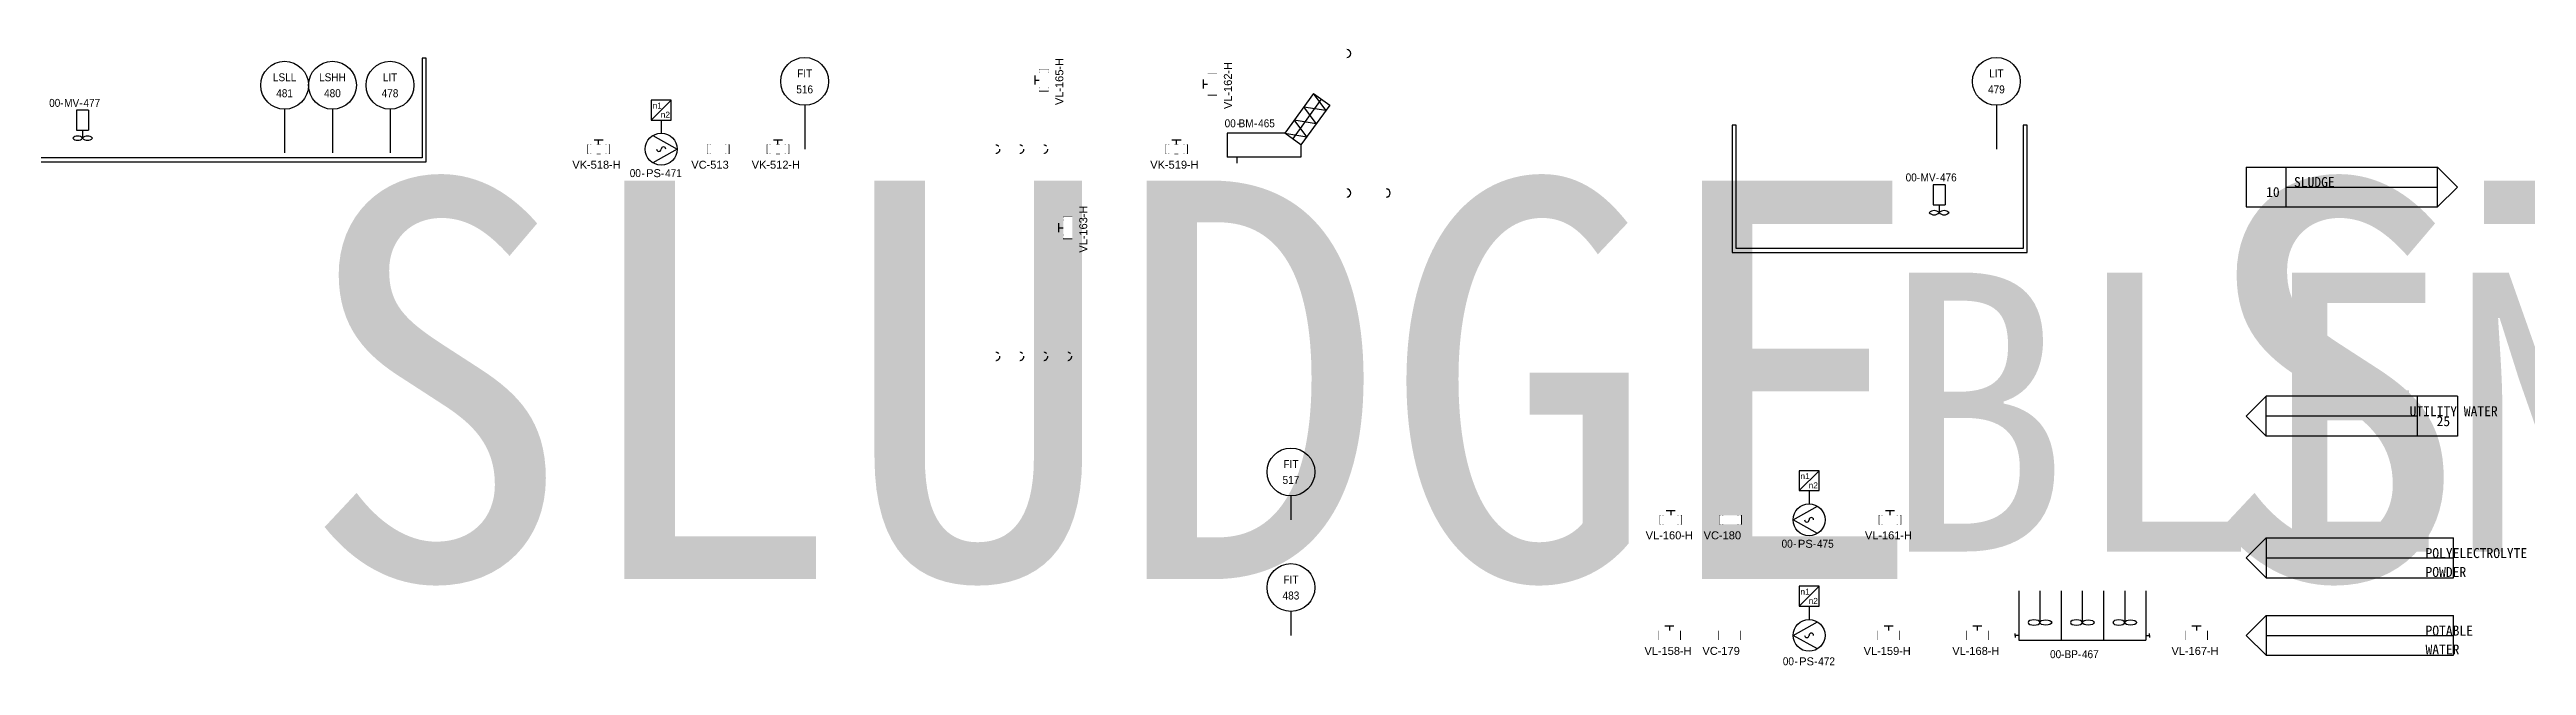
# Model space of a CAD drawing. Header units: millimetres. Extents: x 0 to 12089, y -479 to 374.
# Drawn here: x 5065 to 5686, y -201 to -46 of the extents above; entities that cross this region are included whole.
import ezdxf
from ezdxf.enums import TextEntityAlignment as Align

# ---------------------------------------------------------------- set-up
doc = ezdxf.new("R2018")
doc.units = ezdxf.units.MM
doc.header["$LTSCALE"] = 0.25
doc.set_wipeout_variables(frame=1)
doc.linetypes.add('HIDDEN', pattern=[9.525, 6.35, -3.175])
for name, color, linetype, lineweight, true_color in [('chemical', 4, 'HIDDEN', 25, 0x00ffff), ('equipment', 5, 'Continuous', 25, 0x0000ff), ('instrumentation', 7, 'Continuous', 25, 0xffffff), ('Text', 7, 'Continuous', 25, 0xffffff), ('treated water', 150, 'Continuous', 25, 0x007fff), ('unit', 1, 'Continuous', 25, 0xff0000), ('valve', 7, 'Continuous', 25, 0xffffff)]:
    doc.layers.add(name, color=color, linetype=linetype, lineweight=lineweight, true_color=true_color)
doc.layers.add('Leachate', color=63, linetype='Continuous', lineweight=25)
doc.styles.add('Organica', font='arial.ttf')
doc.styles.get("Standard").update_dxf_attribs({"font": 'arial.ttf'})

# ---------------------------------------------------------------- blocks, each defined once
blk = doc.blocks.new('break')
blk.add_arc((0, 0), 1, 270, 90)
blk.add_wipeout([(-0.12, -0.11), (-0.12, -0.89), (0, -1), (0.12, -0.89), (0.12, -0.11), (0, 0)])
blk.add_wipeout([(-0.12, 0.11), (-0.12, 0.89), (0, 1), (0.12, 0.89), (0.12, 0.11), (0, 0)])
blk = doc.blocks.new('*U209')
at = {"color": 4, "lineweight": 25, "ltscale": 0.25}
blk.add_line((0, 11), (0, 0), dxfattribs=at)
at = {"color": 4}
blk.add_circle((0, 17), 6, dxfattribs=at)
at = {"style": 'Organica', "width": 0.9}
for tag, flags, p in [('AREA_CODE', 9, (31.18, 62.35)), ('EQUIP_TYPE', 9, (31.18, 65.35)), ('NOTE_CHINESE', 9, (31.18, 56.35)), ('NOTE', 9, (31.18, 59.35)), ('MANUFACTURE', 9, (31.18, 50.35)), ('MODEL', 9, (31.18, 53.35)), ('SPECIFICATION', 9, (31.18, 47.35)), ('DI', 9, (31.18, 44.35)), ('DO', 9, (31.18, 41.35)), ('AI', 9, (31.18, 38.35)), ('AO', 9, (31.18, 35.35)), ('PB', 9, (31.18, 32.35)), ('PROCESSUNITAREA', 9, (31.18, 26.35)), ('PO', 9, (31.18, 29.35)), ('TAG_ID', 8, (0, 19)), ('TAG', 8, (0, 15))]:
    blk.add_attdef(tag, text='', height=2, dxfattribs=dict(at, flags=flags)).set_placement(p, align=Align.MIDDLE_CENTER)
blk = doc.blocks.new('*U211')
at = {"color": 4, "lineweight": 25, "ltscale": 0.25}
blk.add_line((0, 11), (0, 0), dxfattribs=at)
at = {"color": 4}
blk.add_circle((0, 17), 6, dxfattribs=at)
at = {"style": 'Organica', "width": 0.9}
for tag, flags, p in [('AREA_CODE', 9, (31.18, 62.35)), ('EQUIP_TYPE', 9, (31.18, 65.35)), ('NOTE_CHINESE', 9, (31.18, 56.35)), ('NOTE', 9, (31.18, 59.35)), ('MANUFACTURE', 9, (31.18, 50.35)), ('MODEL', 9, (31.18, 53.35)), ('SPECIFICATION', 9, (31.18, 47.35)), ('DI', 9, (31.18, 44.35)), ('DO', 9, (31.18, 41.35)), ('AI', 9, (31.18, 38.35)), ('AO', 9, (31.18, 35.35)), ('PB', 9, (31.18, 32.35)), ('PROCESSUNITAREA', 9, (31.18, 26.35)), ('PO', 9, (31.18, 29.35)), ('TAG_ID', 8, (0, 19)), ('TAG', 8, (0, 15))]:
    blk.add_attdef(tag, text='', height=2, dxfattribs=dict(at, flags=flags)).set_placement(p, align=Align.MIDDLE_CENTER)
blk = doc.blocks.new('*U212')
at = {"color": 4, "lineweight": 25, "ltscale": 0.25}
blk.add_line((0, 11), (0, 0), dxfattribs=at)
at = {"color": 4}
blk.add_circle((0, 17), 6, dxfattribs=at)
at = {"style": 'Organica', "width": 0.9}
for tag, flags, p in [('AREA_CODE', 9, (31.18, 62.35)), ('EQUIP_TYPE', 9, (31.18, 65.35)), ('NOTE_CHINESE', 9, (31.18, 56.35)), ('NOTE', 9, (31.18, 59.35)), ('MANUFACTURE', 9, (31.18, 50.35)), ('MODEL', 9, (31.18, 53.35)), ('SPECIFICATION', 9, (31.18, 47.35)), ('DI', 9, (31.18, 44.35)), ('DO', 9, (31.18, 41.35)), ('AI', 9, (31.18, 38.35)), ('AO', 9, (31.18, 35.35)), ('PB', 9, (31.18, 32.35)), ('PROCESSUNITAREA', 9, (31.18, 26.35)), ('PO', 9, (31.18, 29.35)), ('TAG_ID', 8, (0, 19)), ('TAG', 8, (0, 15))]:
    blk.add_attdef(tag, text='', height=2, dxfattribs=dict(at, flags=flags)).set_placement(p, align=Align.MIDDLE_CENTER)
blk = doc.blocks.new('*U216')
at = {"color": 4, "lineweight": 25, "ltscale": 0.25}
blk.add_line((0, 11), (0, 0), dxfattribs=at)
at = {"color": 4}
blk.add_circle((0, 17), 6, dxfattribs=at)
at = {"style": 'Organica', "width": 0.9}
for tag, flags, p in [('SP_FLUID', 9, (31.18, 71.35)), ('SP_FLOW', 9, (31.18, 68.35)), ('AREA_CODE', 9, (31.18, 62.35)), ('EQUIP_TYPE', 9, (31.18, 65.35)), ('NOTE_CHINESE', 9, (31.18, 56.35)), ('NOTE', 9, (31.18, 59.35)), ('MANUFACTURE', 9, (31.18, 50.35)), ('MODEL', 9, (31.18, 53.35)), ('SPECIFICATION', 9, (31.18, 47.35)), ('DI', 9, (31.18, 44.35)), ('DO', 9, (31.18, 41.35)), ('AI', 9, (31.18, 38.35)), ('AO', 9, (31.18, 35.35)), ('PB', 9, (31.18, 32.35)), ('PROCESSUNITAREA', 9, (31.18, 26.35)), ('PO', 9, (31.18, 29.35)), ('TAG_ID', 8, (0, 19)), ('TAG', 8, (0, 15))]:
    blk.add_attdef(tag, text='', height=2, dxfattribs=dict(at, flags=flags)).set_placement(p, align=Align.MIDDLE_CENTER)
blk = doc.blocks.new('*U287')
at = {"color": 4, "lineweight": 25, "ltscale": 0.25}
blk.add_line((0, 11), (0, 5), dxfattribs=at)
at = {"color": 4}
blk.add_circle((0, 17), 6, dxfattribs=at)
at = {"style": 'Organica', "width": 0.9}
for tag, flags, p in [('SP_FLUID', 9, (31.18, 71.35)), ('SP_FLOW', 9, (31.18, 68.35)), ('AREA_CODE', 9, (31.18, 62.35)), ('EQUIP_TYPE', 9, (31.18, 65.35)), ('NOTE_CHINESE', 9, (31.18, 56.35)), ('NOTE', 9, (31.18, 59.35)), ('MANUFACTURE', 9, (31.18, 50.35)), ('MODEL', 9, (31.18, 53.35)), ('SPECIFICATION', 9, (31.18, 47.35)), ('DI', 9, (31.18, 44.35)), ('DO', 9, (31.18, 41.35)), ('AI', 9, (31.18, 38.35)), ('AO', 9, (31.18, 35.35)), ('PB', 9, (31.18, 32.35)), ('PROCESSUNITAREA', 9, (31.18, 26.35)), ('PO', 9, (31.18, 29.35)), ('TAG_ID', 8, (0, 19)), ('TAG', 8, (0, 15))]:
    blk.add_attdef(tag, text='', height=2, dxfattribs=dict(at, flags=flags)).set_placement(p, align=Align.MIDDLE_CENTER)
blk = doc.blocks.new('*U355')
at = {"lineweight": 25, "ltscale": 0.25}
for p, q in [((0, 12.38), (0, 0)), ((5.32, 12.38), (5.32, 4.42)), ((10.64, 12.38), (10.64, 0)), ((15.96, 12.38), (15.96, 4.42)), ((21.28, 12.38), (21.28, 0)), ((26.6, 12.38), (26.6, 4.42)), ((31.92, 12.38), (31.92, 0)), ((-0.92, 1.19), (-0.92, 1.69)), ((0, 1.19), (-0.92, 1.19)), ((-0.92, 1.19), (-0.92, 0.69)), ((0, 0), (10.64, 0)), ((10.64, 0), (21.28, 0)), ((21.28, 0), (31.92, 0)), ((31.92, 1.19), (32.85, 1.19)), ((32.85, 1.19), (32.85, 1.69)), ((32.85, 1.19), (32.85, 0.69))]:
    blk.add_line(p, q, dxfattribs=at)
at = {"extrusion": (0, 0, -1)}
for centre in [(3.84, 4.42), (14.48, 4.42), (25.12, 4.42)]:
    blk.add_ellipse(centre, major_axis=(1.48, 0), ratio=0.454465, dxfattribs=at)
for centre in [(6.8, 4.42), (17.44, 4.42), (28.09, 4.42)]:
    blk.add_ellipse(centre, major_axis=(-1.48, 0), ratio=0.454465)
at = {"char_height": 2, "width": 5.3402, "attachment_point": 6, "line_spacing_factor": 0.9, "style": 'Organica'}
for insert in [(11.47, -3.53), (15.67, -3.53)]:
    blk.add_mtext('{\\W0.9;-}', dxfattribs=dict(at, insert=insert))
at = {"style": 'Organica', "flags": 1}
for tag, p in [('EQUIP_TYPE', (49.38, 78.27)), ('NOTE', (49.38, 75.27)), ('CONSUMED_POWER', (49.38, 69.27)), ('NOTE_CHINESE', (49.38, 72.27)), ('MATERIAL', (49.38, 63.17)), ('STB_DTY', (49.38, 66.27)), ('INSTALLED_POWER', (49.38, 59.96)), ('MODEL', (49.38, 56.85)), ('MANUFACTURE', (49.38, 53.74)), ('UNIT_FLOW', (50.02, 50.66)), ('INSTALLATION', (50.45, 44.48)), ('SP_FLOW', (50.02, 47.66)), ('RUNNINGHOURS', (50.24, 41.42)), ('DI', (50.24, 38.42)), ('DO', (50.24, 35.42)), ('PB', (50.24, 32.42)), ('PROCESSUNITAREA', (50.24, 25.95)), ('PO', (50.24, 29.42))]:
    blk.add_attdef(tag, text='', height=2, dxfattribs=at).set_placement(p, align=Align.MIDDLE_CENTER)
at = {"style": 'Organica', "width": 0.9}
for tag, p in [('AREA_CODE', (10.67, -3.53)), ('TAG_ID', (14.85, -3.53))]:
    blk.add_attdef(tag, text='', height=2, dxfattribs=at).set_placement(p, align=Align.MIDDLE_RIGHT)
at = {"style": 'Organica', "width": 0.9, "flags": 8}
blk.add_attdef('TAG', text='', height=2, dxfattribs=at).set_placement((17.98, -3.53), align=Align.MIDDLE_CENTER)
blk = doc.blocks.new('*U421')
at = {"lineweight": 25, "ltscale": 0.25}
for p, q in [((-3.4, -2.11), (0, 4)), ((0, 4), (3.4, -2.11)), ((7.31, 2.5), (7.31, -2.5)), ((12.31, 2.5), (7.31, 2.5)), ((7.31, 2.5), (12.31, -2.5)), ((12.31, -2.5), (12.31, 2.5)), ((7.31, 0), (4, 0)), ((7.31, -2.5), (12.31, -2.5))]:
    blk.add_line(p, q, dxfattribs=at)
blk.add_circle((0, 0), 4)
for centre, start, end in [((0, 0.57), 90, 270), ((0, -0.57), 270, 90)]:
    blk.add_arc(centre, 0.57, start, end)
at = {"style": 'Organica'}
for s, p in [('n1', (10.2, 2.16)), ('n2', (7.9, 0.11))]:
    blk.add_text(s, height=1.5, rotation=270, dxfattribs=at).set_placement(p)
at = {"char_height": 2, "width": 5.3402, "attachment_point": 6, "rotation": 270, "line_spacing_factor": 0.9, "style": 'Organica'}
for insert in [(-6.02, 3.13), (-6.02, -1.77)]:
    blk.add_mtext('{\\W0.9;-}', dxfattribs=dict(at, insert=insert))
at = {"style": 'Organica', "flags": 1}
for tag, p in [('PUMP_TYPE', (-13.95, 99.74)), ('NOTE_CHINESE', (-13.95, 93.74)), ('NOTE', (-13.95, 96.74)), ('MATERIAL_IMPELLER', (-13.95, 87.64)), ('MATERIAL_HOUSING', (-13.95, 90.64)), ('INSTALLED_POWER', (-13.95, 81.43)), ('CONSUMED_POWER', (-13.95, 78.43)), ('MODEL', (-13.95, 75.32)), ('MANUFACTURE', (-13.95, 72.21)), ('UNIT_CAPACITY', (-13.42, 69.06)), ('SP_CAPACITY', (-13.42, 66.16)), ('UNIT_HEAD', (-13.42, 63.06)), ('INSTALLATION', (-13.42, 56.95)), ('SP_HEAD', (-13.42, 60.06)), ('RUNNINGHOURS', (-13.42, 50.63)), ('STB_DTY', (-13.42, 53.63)), ('HOSTNAME', (-12.95, 46.85)), ('FC-MOD', (-13.85, 44.6)), ('FC-MAN', (-13.85, 47.7)), ('DO', (-13.85, 38.6)), ('DI', (-13.85, 41.6)), ('AO', (-13.85, 32.6)), ('AI', (-13.85, 35.6)), ('PO', (-13.85, 26.6)), ('PB', (-13.85, 29.6)), ('PROCESSUNITAREA', (-13.85, 23.6))]:
    blk.add_attdef(tag, text='', height=2, dxfattribs=at).set_placement(p, align=Align.MIDDLE_CENTER)
at = {"style": 'Organica', "width": 0.9}
blk.add_attdef('AREA_CODE', text='', height=2, rotation=270, dxfattribs=at).set_placement((-6, 4.1), align=Align.MIDDLE_RIGHT)
at = {"style": 'Organica'}
blk.add_attdef('TAG_ID', text='', height=2, rotation=270, dxfattribs=at).set_placement((-6.02, -0.93), align=Align.MIDDLE_RIGHT)
at = {"style": 'Organica', "width": 0.9, "flags": 8}
blk.add_attdef('TAG', text='', height=2, rotation=270, dxfattribs=at).set_placement((-6.02, -4.08), align=Align.MIDDLE_CENTER)
blk = doc.blocks.new('*U423')
at = {"lineweight": 25, "ltscale": 0.25}
for p, q in [((-7.31, 2.5), (-12.31, 2.5)), ((-12.31, 2.5), (-12.31, -2.5)), ((-7.31, -2.5), (-12.31, 2.5)), ((-7.31, -2.5), (-7.31, 2.5)), ((-3.4, -2.11), (0, 4)), ((0, 4), (3.4, -2.11)), ((-12.31, -2.5), (-7.31, -2.5)), ((-7.31, 0), (-4, 0))]:
    blk.add_line(p, q, dxfattribs=at)
blk.add_circle((0, 0), 4)
for centre, start, end in [((0, 0.57), 90, 270), ((0, -0.57), 270, 90)]:
    blk.add_arc(centre, 0.57, start, end)
at = {"style": 'Organica'}
for s, p in [('n1', (-10.2, -2.16)), ('n2', (-7.9, -0.11))]:
    blk.add_text(s, height=1.5, rotation=90, dxfattribs=at).set_placement(p)
at = {"char_height": 2, "width": 5.3402, "attachment_point": 6, "rotation": 90, "line_spacing_factor": 0.9, "style": 'Organica'}
for insert in [(6.02, 0.77), (6.02, -4.13)]:
    blk.add_mtext('{\\W0.9;-}', dxfattribs=dict(at, insert=insert))
at = {"style": 'Organica', "flags": 1}
for tag, p in [('PUMP_TYPE', (-13.95, 99.74)), ('NOTE_CHINESE', (-13.95, 93.74)), ('NOTE', (-13.95, 96.74)), ('MATERIAL_IMPELLER', (-13.95, 87.64)), ('MATERIAL_HOUSING', (-13.95, 90.64)), ('INSTALLED_POWER', (-13.95, 81.43)), ('CONSUMED_POWER', (-13.95, 78.43)), ('MODEL', (-13.95, 75.32)), ('MANUFACTURE', (-13.95, 72.21)), ('UNIT_CAPACITY', (-13.42, 69.06)), ('SP_CAPACITY', (-13.42, 66.16)), ('UNIT_HEAD', (-13.42, 63.06)), ('INSTALLATION', (-13.42, 56.95)), ('SP_HEAD', (-13.42, 60.06)), ('RUNNINGHOURS', (-13.42, 50.63)), ('STB_DTY', (-13.42, 53.63)), ('HOSTNAME', (-12.95, 46.85)), ('FC-MOD', (-13.85, 44.6)), ('FC-MAN', (-13.85, 47.7)), ('DO', (-13.85, 38.6)), ('DI', (-13.85, 41.6)), ('AO', (-13.85, 32.6)), ('AI', (-13.85, 35.6)), ('PO', (-13.85, 26.6)), ('PB', (-13.85, 29.6)), ('PROCESSUNITAREA', (-13.85, 23.6))]:
    blk.add_attdef(tag, text='', height=2, dxfattribs=at).set_placement(p, align=Align.MIDDLE_CENTER)
at = {"style": 'Organica', "width": 0.9, "flags": 8}
blk.add_attdef('TAG', text='', height=2, rotation=90, dxfattribs=at).set_placement((6.02, 3.08), align=Align.MIDDLE_CENTER)
at = {"style": 'Organica', "width": 0.9}
blk.add_attdef('AREA_CODE', text='', height=2, rotation=90, dxfattribs=at).set_placement((6, -5.1), align=Align.MIDDLE_RIGHT)
at = {"style": 'Organica'}
blk.add_attdef('TAG_ID', text='', height=2, rotation=90, dxfattribs=at).set_placement((6.02, -0.07), align=Align.MIDDLE_RIGHT)
blk = doc.blocks.new('*U427')
at = {"lineweight": 25, "ltscale": 0.25}
for p, q in [((-3.4, -2.11), (0, 4)), ((0, 4), (3.4, -2.11)), ((7.31, 2.5), (7.31, -2.5)), ((12.31, 2.5), (7.31, 2.5)), ((7.31, 2.5), (12.31, -2.5)), ((12.31, -2.5), (12.31, 2.5)), ((7.31, 0), (4, 0)), ((7.31, -2.5), (12.31, -2.5))]:
    blk.add_line(p, q, dxfattribs=at)
blk.add_circle((0, 0), 4)
for centre, start, end in [((0, 0.57), 90, 270), ((0, -0.57), 270, 90)]:
    blk.add_arc(centre, 0.57, start, end)
at = {"style": 'Organica'}
for s, p in [('n1', (10.2, 2.16)), ('n2', (7.9, 0.11))]:
    blk.add_text(s, height=1.5, rotation=270, dxfattribs=at).set_placement(p)
at = {"char_height": 2, "width": 5.3402, "attachment_point": 6, "rotation": 270, "line_spacing_factor": 0.9, "style": 'Organica'}
for insert in [(-6.52, 2.81), (-6.52, -2.09)]:
    blk.add_mtext('{\\W0.9;-}', dxfattribs=dict(at, insert=insert))
at = {"style": 'Organica', "flags": 1}
for tag, p in [('PUMP_TYPE', (-13.95, 99.74)), ('NOTE_CHINESE', (-13.95, 93.74)), ('NOTE', (-13.95, 96.74)), ('MATERIAL_IMPELLER', (-13.95, 87.64)), ('MATERIAL_HOUSING', (-13.95, 90.64)), ('INSTALLED_POWER', (-13.95, 81.43)), ('CONSUMED_POWER', (-13.95, 78.43)), ('MODEL', (-13.95, 75.32)), ('MANUFACTURE', (-13.95, 72.21)), ('UNIT_CAPACITY', (-13.42, 69.06)), ('SP_CAPACITY', (-13.42, 66.16)), ('UNIT_HEAD', (-13.42, 63.06)), ('INSTALLATION', (-13.42, 56.95)), ('SP_HEAD', (-13.42, 60.06)), ('RUNNINGHOURS', (-13.42, 50.63)), ('STB_DTY', (-13.42, 53.63)), ('HOSTNAME', (-12.95, 46.85)), ('FC-MOD', (-13.85, 44.6)), ('FC-MAN', (-13.85, 47.7)), ('DO', (-13.85, 38.6)), ('DI', (-13.85, 41.6)), ('AO', (-13.85, 32.6)), ('AI', (-13.85, 35.6)), ('PO', (-13.85, 26.6)), ('PB', (-13.85, 29.6)), ('PROCESSUNITAREA', (-13.85, 23.6))]:
    blk.add_attdef(tag, text='', height=2, dxfattribs=at).set_placement(p, align=Align.MIDDLE_CENTER)
at = {"style": 'Organica', "width": 0.9}
blk.add_attdef('AREA_CODE', text='', height=2, rotation=270, dxfattribs=at).set_placement((-6.5, 3.79), align=Align.MIDDLE_RIGHT)
at = {"style": 'Organica'}
blk.add_attdef('TAG_ID', text='', height=2, rotation=270, dxfattribs=at).set_placement((-6.52, -1.24), align=Align.MIDDLE_RIGHT)
at = {"style": 'Organica', "width": 0.9, "flags": 8}
blk.add_attdef('TAG', text='', height=2, rotation=270, dxfattribs=at).set_placement((-6.52, -4.39), align=Align.MIDDLE_CENTER)
blk = doc.blocks.new('*U487')
at = {"lineweight": 25, "ltscale": 0.25}
for p, q in [((1, 2.5), (1, -2.5)), ((4, 2.5), (1, 2.5)), ((4, 2.5), (4, -2.5)), ((1, -2.5), (4, -2.5)), ((2.5, -2.5), (2.5, -4.5))]:
    blk.add_line(p, q, dxfattribs=at)
for centre, start, end in [((1.26, -5.67), 43.36422, 136.63578), ((1.26, -3.33), 223.36422, 316.63578), ((3.74, -5.67), 43.36422, 136.63578), ((3.74, -3.33), 223.36422, 316.63578)]:
    blk.add_arc(centre, 1.71, start, end)
at = {"char_height": 2, "width": 5.3402, "attachment_point": 6, "line_spacing_factor": 0.9, "style": 'Organica'}
for insert in [(-2.3, 4.35), (2.5, 4.35)]:
    blk.add_mtext('{\\W0.9;-}', dxfattribs=dict(at, insert=insert))
at = {"style": 'Organica', "flags": 1}
for tag, p in [('EQUIP_TYPE', (24.21, 100.23)), ('NOTE_CHINESE', (24.21, 94.23)), ('NOTE', (24.21, 97.23)), ('MATERIAL_SHAFT', (24.21, 88.13)), ('MATERIAL_BODY', (24.21, 91.13)), ('POWER_INSTALLED', (24.21, 81.92)), ('MATERIAL_BLADE', (24.21, 85.13)), ('POWER_CONSUMED', (24.21, 78.92)), ('MODEL', (24.21, 75.81)), ('MANUFACTURE', (24.21, 72.7)), ('UNIT_TANKW', (24.37, 69.45)), ('UNIT_TANKD', (24.37, 63.45)), ('UNIT_TANKL', (24.37, 66.45)), ('UNIT_TANKV', (24.37, 60.45)), ('SP_TANKW', (24.37, 57.45)), ('SP_TANKD', (24.37, 51.13)), ('SP_TANKL', (24.37, 54.24)), ('SP_TANKV', (24.37, 48.13)), ('STB_DTY', (24.55, 44.95)), ('RUNNINGHOURS', (25.37, 38.97)), ('INSTALLATION', (24.55, 41.95)), ('DO', (25.37, 32.97)), ('DI', (25.37, 35.97)), ('PB', (25.37, 23.97)), ('PO', (25.37, 20.97)), ('PROCESSUNITAREA', (25.37, 13.71)), ('NUMBER_OF_UNIT', (25.37, 17.58))]:
    blk.add_attdef(tag, text='', height=2, dxfattribs=at).set_placement(p, align=Align.MIDDLE_CENTER)
at = {"style": 'Organica', "width": 0.9}
for tag, p in [('AREA_CODE', (-3.1, 4.35)), ('TAG_ID', (1.64, 4.35))]:
    blk.add_attdef(tag, text='', height=2, dxfattribs=at).set_placement(p, align=Align.MIDDLE_RIGHT)
at = {"style": 'Organica', "width": 0.9, "flags": 8}
blk.add_attdef('TAG', text='', height=2, dxfattribs=at).set_placement((4.81, 4.35), align=Align.MIDDLE_CENTER)
blk = doc.blocks.new('RefALPoly')
at = {"lineweight": 25, "ltscale": 0.25}
for p, q in [((5, 5), (0, 0)), ((5, -5), (0, 0)), ((5, 5), (52, 5)), ((5, 5), (5, -5)), ((5, 0), (52, 0)), ((52, -5), (52, 5)), ((5, -5), (52, -5))]:
    blk.add_line(p, q, dxfattribs=at)
at = {"layer": 'Text', "lineweight": 30, "flags": 104}
for tag, p in [('NAME1', (45, 2.44)), ('NAME2', (45, -2.3))]:
    blk.add_attdef(tag, text='', height=2.5, dxfattribs=at).set_placement(p, align=Align.MIDDLE_RIGHT)
blk = doc.blocks.new('RefALPotable')
at = {"lineweight": 25, "ltscale": 0.25}
for p, q in [((5, 5), (0, 0)), ((5, 5), (52, 5)), ((5, 5), (5, -5)), ((5, 0), (52, 0)), ((52, -5), (52, 5)), ((5, -5), (0, 0)), ((5, -5), (52, -5))]:
    blk.add_line(p, q, dxfattribs=at)
at = {"layer": 'Text', "lineweight": 30, "flags": 104}
for tag, p in [('NAME1', (45, 2.44)), ('NAME2', (45, -2.3))]:
    blk.add_attdef(tag, text='', height=2.5, dxfattribs=at).set_placement(p, align=Align.MIDDLE_RIGHT)
blk = doc.blocks.new('RefAR10Sludge')
at = {"lineweight": 25, "ltscale": 0.25}
for p, q in [((0, 5), (48, 5)), ((0, 5), (0, -5)), ((10, -5), (10, 5)), ((10, 0), (48, 0)), ((48, -5), (48, 5)), ((48, 5), (53, 0)), ((0, -5), (48, -5)), ((48, -5), (53, 0))]:
    blk.add_line(p, q, dxfattribs=at)
at = {"layer": 'Text', "lineweight": 30, "flags": 104}
blk.add_attdef('Name', text='', height=2.5, dxfattribs=at).set_placement((12, 2.5), align=Align.MIDDLE_LEFT)
blk.add_attdef('ID', text='', height=2.5, dxfattribs=at).set_placement((5, 0), align=Align.MIDDLE_CENTER)
blk = doc.blocks.new('RefAL25UtilityWater')
at = {"lineweight": 25, "ltscale": 0.25}
for p, q in [((5, 5), (0, 0)), ((53, 5), (5, 5)), ((5, -5), (5, 5)), ((43, 0), (5, 0)), ((43, -5), (43, 5)), ((53, 5), (53, -5)), ((5, -5), (0, 0)), ((53, -5), (5, -5))]:
    blk.add_line(p, q, dxfattribs=at)
at = {"layer": 'Text', "lineweight": 30, "flags": 104}
blk.add_attdef('Name', text='', height=2.5, dxfattribs=at).set_placement((41, 2.5), align=Align.MIDDLE_RIGHT)
blk.add_attdef('ID', text='', height=2.5, dxfattribs=at).set_placement((47.78, 0), align=Align.MIDDLE_CENTER)
blk = doc.blocks.new('*U530')
at = {"lineweight": 25, "ltscale": 0.25}
for p, q in [((21.68, 16), (14.44, 6)), ((16.47, 4.53), (23.71, 14.53)), ((25.73, 13.07), (18.49, 3.07)), ((22.37, 8.42), (19.26, 12.65)), ((19.26, 12.65), (24.77, 11.75)), ((24.77, 11.75), (21.67, 15.98)), ((21.68, 16), (25.73, 13.07)), ((19.96, 5.09), (16.85, 9.33)), ((16.85, 9.33), (22.37, 8.42)), ((14.44, 6), (0, 6)), ((0, 6), (0, 0)), ((18.49, 0), (0, 0)), ((2.5, -1.52), (2.5, 0)), ((14.44, 6), (19.96, 5.09)), ((18.49, 3.07), (14.44, 6)), ((18.49, 3.07), (18.49, 0))]:
    blk.add_line(p, q, dxfattribs=at)
at = {"char_height": 2, "width": 5.3402, "attachment_point": 6, "line_spacing_factor": 0.9, "style": 'Organica'}
for insert in [(3.16, 8.49), (7.56, 8.49)]:
    blk.add_mtext('{\\W0.9;-}', dxfattribs=dict(at, insert=insert))
at = {"style": 'Organica', "flags": 1}
for tag, p in [('NOTE', (39.91, 100.8)), ('NOTE_CHINESE', (39.91, 97.8)), ('EQUIP_TYPE', (39.91, 94.8)), ('MATERIAL_FRAME', (39.91, 88.69)), ('STB_DTY', (39.91, 91.8)), ('MATERIAL_BODY', (39.91, 82.69)), ('CONSUMED_POWER', (39.91, 76.49)), ('INSTALLED_POWER', (39.91, 79.49)), ('MANUFACTURE', (39.91, 70.27)), ('MODEL', (39.91, 73.38)), ('UNIT_OUTLET', (39.86, 66.56)), ('UNIT_INLET', (39.86, 63.67)), ('UNIT_FLOW', (39.86, 60.78)), ('SP_FLOW', (39.86, 57.78)), ('SP_OUTLET', (39.86, 51.56)), ('SP_INLET', (39.86, 54.67)), ('RUNNINGHOURS', (41.33, 48.65)), ('DO', (41.33, 42.65)), ('DI', (41.33, 45.65)), ('AO', (41.33, 36.65)), ('AI', (41.33, 39.65)), ('PO', (41.33, 30.65)), ('PB', (41.33, 33.65)), ('PROCESSUNITAREA', (41.33, 27.53))]:
    blk.add_attdef(tag, text='', height=2, dxfattribs=at).set_placement(p, align=Align.MIDDLE_CENTER)
at = {"style": 'Organica', "width": 0.9}
for tag, p in [('AREA_CODE', (2.16, 8.49)), ('TAG_ID', (6.64, 8.49))]:
    blk.add_attdef(tag, text='', height=2, dxfattribs=at).set_placement(p, align=Align.MIDDLE_RIGHT)
at = {"style": 'Organica', "width": 0.9, "flags": 8}
blk.add_attdef('TAG', text='', height=2, dxfattribs=at).set_placement((9.87, 8.49), align=Align.MIDDLE_CENTER)
blk = doc.blocks.new('*U556')
blk.add_hatch(color=256).paths.add_polyline_path([(-0.5, 0, 1), (0.5, 0, 1)])
at = {"lineweight": 25, "ltscale": 0.25}
for p, q in [((-2.67, 1.14), (-2.67, -1.14)), ((-1.9, -1.14), (-1.9, 1.14)), ((-0.46, 0.19), (-1.9, 0.76)), ((1.14, 2.29), (-1.14, 2.29)), ((0, 2.29), (0, 0)), ((0.46, 0.19), (1.9, 0.76)), ((1.9, -1.14), (1.9, 1.14)), ((2.67, 1.14), (2.67, -1.14)), ((-1.9, -0.76), (-0.46, -0.19)), ((1.9, -0.76), (0.46, -0.19))]:
    blk.add_line(p, q, dxfattribs=at)
blk.add_circle((0, 0), 0.5)
at = {"char_height": 2, "width": 5.3402, "style": 'Organica'}
for s, insert, attachment_point in [('-', (-1.98, -3.9), 6), ('-H', (2.6, -3.9), 4)]:
    blk.add_mtext(s, dxfattribs=dict(at, insert=insert, attachment_point=attachment_point))
at = {"style": 'Organica'}
for tag, flags, p in [('EQUIP_TYPE', 1, (-8.63, 62.54)), ('NOTE_CHINESE', 1, (-8.63, 56.54)), ('NOTE', 1, (-8.63, 59.54)), ('AREA_CODE', 1, (-8.63, 53.54)), ('DI', 1, (-8.63, 50.54)), ('DO', 1, (-8.63, 47.54)), ('AI', 1, (-8.63, 44.54)), ('AO', 1, (-8.63, 41.54)), ('PB', 1, (-8.63, 38.54)), ('SP_ACTUATED', 1, (-8.63, 32.54)), ('PO', 1, (-8.63, 35.54)), ('MATERIAL', 1, (-8.63, 19.54)), ('SIZE', 1, (-8.63, 23.54)), ('PROCESSUNITAREA', 1, (-8.63, 11.72)), ('PRESSURE', 1, (-8.63, 15.54)), ('TAG', 8, (0.33, -3.9))]:
    blk.add_attdef(tag, text='', height=2, dxfattribs=dict(at, flags=flags)).set_placement(p, align=Align.MIDDLE_CENTER)
blk.add_attdef('TAG_ID', text='', height=2, dxfattribs=at).set_placement((-2.86, -3.9), align=Align.MIDDLE_RIGHT)
blk.add_wipeout([(-2.67, 1.14), (2.67, 1.14), (2.67, -1.14), (-2.67, -1.14)])
blk = doc.blocks.new('*U579')
at = {"lineweight": 25, "ltscale": 0.25}
for p, q in [((-2.67, 1.14), (-2.67, -1.14)), ((-1.9, -1.14), (-1.9, 1.14)), ((-0.46, 0.19), (-1.9, 0.76)), ((1.14, 2.29), (-1.14, 2.29)), ((-0.46, -1.11), (-0.46, 1.11)), ((-0.46, 1.11), (0.46, 1.11)), ((0, 1.11), (0, 2.29)), ((0.46, -1.11), (0.46, 1.11)), ((0.46, 0.19), (1.9, 0.76)), ((1.9, -1.14), (1.9, 1.14)), ((2.67, 1.14), (2.67, -1.14)), ((-1.9, -0.76), (-0.46, -0.19)), ((-0.46, -1.11), (0.46, -1.11)), ((1.9, -0.76), (0.46, -0.19))]:
    blk.add_line(p, q, dxfattribs=at)
at = {"char_height": 2, "width": 5.3402, "style": 'Organica'}
for s, insert, attachment_point in [('-', (-1.98, -3.9), 6), ('-H', (2.6, -3.9), 4)]:
    blk.add_mtext(s, dxfattribs=dict(at, insert=insert, attachment_point=attachment_point))
at = {"style": 'Organica'}
for tag, flags, p in [('EQUIP_TYPE', 1, (-8.63, 62.54)), ('NOTE_CHINESE', 1, (-8.63, 56.54)), ('NOTE', 1, (-8.63, 59.54)), ('AREA_CODE', 1, (-8.63, 53.54)), ('DI', 1, (-8.63, 50.54)), ('DO', 1, (-8.63, 47.54)), ('AI', 1, (-8.63, 44.54)), ('AO', 1, (-8.63, 41.54)), ('PB', 1, (-8.63, 38.54)), ('SP_ACTUATED', 1, (-8.63, 32.54)), ('PO', 1, (-8.63, 35.54)), ('MATERIAL', 1, (-8.63, 19.54)), ('SIZE', 1, (-8.63, 23.54)), ('PROCESSUNITAREA', 1, (-8.63, 11.72)), ('PRESSURE', 1, (-8.63, 15.54)), ('TAG', 8, (0.33, -3.9))]:
    blk.add_attdef(tag, text='', height=2, dxfattribs=dict(at, flags=flags)).set_placement(p, align=Align.MIDDLE_CENTER)
blk.add_attdef('TAG_ID', text='', height=2, dxfattribs=at).set_placement((-2.86, -3.9), align=Align.MIDDLE_RIGHT)
blk.add_wipeout([(-2.67, 1.14), (2.67, 1.14), (2.67, -1.14), (-2.67, -1.14)])
blk = doc.blocks.new('*U578')
at = {"lineweight": 25, "ltscale": 0.25}
for p, q in [((-2.67, 1.14), (-2.67, -1.14)), ((-1.9, -1.14), (-1.9, 1.14)), ((-1.9, 0.76), (1.9, -0.76)), ((1.9, -0.76), (1.09, 0.17)), ((1.9, -1.14), (1.9, 1.14)), ((2.67, 1.14), (2.67, -1.14)), ((1.9, -0.76), (0.67, -0.87))]:
    blk.add_line(p, q, dxfattribs=at)
at = {"insert": (-1.98, -3.9), "char_height": 2, "width": 5.3402, "attachment_point": 6, "style": 'Organica'}
blk.add_mtext('-', dxfattribs=at)
at = {"style": 'Organica'}
for tag, flags, p in [('EQUIP_TYPE', 1, (-8.63, 62.54)), ('NOTE_CHINESE', 1, (-8.63, 56.54)), ('NOTE', 1, (-8.63, 59.54)), ('AREA_CODE', 1, (-8.63, 53.54)), ('DI', 1, (-8.63, 50.54)), ('DO', 1, (-8.63, 47.54)), ('AI', 1, (-8.63, 44.54)), ('AO', 1, (-8.63, 41.54)), ('PB', 1, (-8.63, 38.54)), ('SP_ACTUATED', 1, (-8.63, 32.54)), ('PO', 1, (-8.63, 35.54)), ('MATERIAL', 1, (-8.63, 19.54)), ('SIZE', 1, (-8.63, 23.54)), ('PROCESSUNITAREA', 1, (-8.63, 11.72)), ('PRESSURE', 1, (-8.63, 15.54)), ('TAG', 8, (0.33, -3.9))]:
    blk.add_attdef(tag, text='', height=2, dxfattribs=dict(at, flags=flags)).set_placement(p, align=Align.MIDDLE_CENTER)
blk.add_attdef('TAG_ID', text='', height=2, dxfattribs=at).set_placement((-2.86, -3.9), align=Align.MIDDLE_RIGHT)
blk.add_wipeout([(-2.67, 1.14), (2.67, 1.14), (2.67, -1.14), (-2.67, -1.14)])
blk = doc.blocks.new('*U566')
at = {"lineweight": 25, "ltscale": 0.25}
for p, q in [((-2.67, 1.14), (-2.67, -1.14)), ((-1.9, -1.14), (-1.9, 1.14)), ((1.9, 0.76), (-1.9, -0.76)), ((-1.9, -0.76), (-1.09, 0.17)), ((1.9, -1.14), (1.9, 1.14)), ((2.67, 1.14), (2.67, -1.14)), ((-1.9, -0.76), (-0.67, -0.87))]:
    blk.add_line(p, q, dxfattribs=at)
at = {"insert": (-1.98, -3.9), "char_height": 2, "width": 5.3402, "attachment_point": 6, "style": 'Organica'}
blk.add_mtext('-', dxfattribs=at)
at = {"style": 'Organica'}
for tag, flags, p in [('EQUIP_TYPE', 1, (-8.63, 62.54)), ('NOTE_CHINESE', 1, (-8.63, 56.54)), ('NOTE', 1, (-8.63, 59.54)), ('AREA_CODE', 1, (-8.63, 53.54)), ('DI', 1, (-8.63, 50.54)), ('DO', 1, (-8.63, 47.54)), ('AI', 1, (-8.63, 44.54)), ('AO', 1, (-8.63, 41.54)), ('PB', 1, (-8.63, 38.54)), ('SP_ACTUATED', 1, (-8.63, 32.54)), ('PO', 1, (-8.63, 35.54)), ('MATERIAL', 1, (-8.63, 19.54)), ('SIZE', 1, (-8.63, 23.54)), ('PROCESSUNITAREA', 1, (-8.63, 11.72)), ('PRESSURE', 1, (-8.63, 15.54)), ('TAG', 8, (0.33, -3.9))]:
    blk.add_attdef(tag, text='', height=2, dxfattribs=dict(at, flags=flags)).set_placement(p, align=Align.MIDDLE_CENTER)
blk.add_attdef('TAG_ID', text='', height=2, dxfattribs=at).set_placement((-2.86, -3.9), align=Align.MIDDLE_RIGHT)
blk.add_wipeout([(-2.67, 1.14), (2.67, 1.14), (2.67, -1.14), (-2.67, -1.14)])
blk = doc.blocks.new('*U349')
at = {"lineweight": 25, "ltscale": 0.25, "flags": 128}
blk.add_lwpolyline([(0, 26), (0, 0), (106, 0), (106, 26), (105, 26), (105, 1), (1, 1), (1, 26)], close=True, dxfattribs=at)
at = {"style": 'Organica', "flags": 1}
for tag, p in [('WIDTH', (-11.4, 38.99)), ('LENGTH', (-11.4, 33.02)), ('HEIGHT', (-11.4, 36.04)), ('LIQUIDLEVEL', (-11.4, 29.93)), ('VOLUME', (-11.4, 26.97))]:
    blk.add_attdef(tag, text='', height=2, dxfattribs=at).set_placement(p, align=Align.MIDDLE_CENTER)
at = {"layer": 'Text', "lineweight": 30, "flags": 104}
blk.add_attdef('NAME1', text='', height=2.5, dxfattribs=at).set_placement((74.29, -4.71), align=Align.MIDDLE_CENTER)
blk = doc.blocks.new('*U522')
at = {"lineweight": 25, "ltscale": 0.25, "flags": 128}
blk.add_lwpolyline([(0, 32), (0, 0), (74, 0), (74, 32), (73, 32), (73, 1), (1, 1), (1, 32)], close=True, dxfattribs=at)
at = {"style": 'Organica', "flags": 1}
for tag, p in [('WIDTH', (-11.4, 38.99)), ('LENGTH', (-11.4, 33.02)), ('HEIGHT', (-11.4, 36.04)), ('LIQUIDLEVEL', (-11.4, 29.93)), ('VOLUME', (-11.4, 26.97))]:
    blk.add_attdef(tag, text='', height=2, dxfattribs=at).set_placement(p, align=Align.MIDDLE_CENTER)
at = {"layer": 'Text', "lineweight": 30, "flags": 104}
blk.add_attdef('i18N-PID-0352', text='', height=2.5, dxfattribs=at).set_placement((37, -5), align=Align.MIDDLE_CENTER)

msp = doc.modelspace()

# ---------------------------------------------------------------- block references
ref = msp.add_blockref('RefAR10Sludge', (5616, -80.5))
lines = msp.add_mtext('10', dxfattribs={"layer": 'Text', "insert": (5621, -80.5), "char_height": 2.5, "attachment_point": 1})
ref.add_attrib('ID', '', (5621, -80.5), dxfattribs={"flags": 104}).embed_mtext(lines)
lines = msp.add_mtext('SLUDGE', dxfattribs={"layer": 'Text', "insert": (5628, -78), "char_height": 2.5, "attachment_point": 1})
ref.add_attrib('Name', '', (5628, -78), dxfattribs={"flags": 104}).embed_mtext(lines)
ref = msp.add_blockref('RefAL25UtilityWater', (5616, -138))
lines = msp.add_mtext('25', dxfattribs={"layer": 'Text', "insert": (5663.78, -138), "char_height": 2.5, "attachment_point": 1})
ref.add_attrib('ID', '', (5663.78, -138), dxfattribs={"flags": 104}).embed_mtext(lines)
lines = msp.add_mtext('UTILITY WATER', dxfattribs={"layer": 'Text', "insert": (5657, -135.5), "char_height": 2.5, "attachment_point": 1})
ref.add_attrib('Name', '', (5657, -135.5), dxfattribs={"flags": 104}).embed_mtext(lines)
ref = msp.add_blockref('RefALPoly', (5616, -173.55))
lines = msp.add_mtext('POWDER', dxfattribs={"layer": 'Text', "insert": (5661, -175.85), "char_height": 2.5, "attachment_point": 1})
ref.add_attrib('NAME2', '', (5661, -175.85), dxfattribs={"flags": 104}).embed_mtext(lines)
lines = msp.add_mtext('POLYELECTROLYTE', dxfattribs={"layer": 'Text', "insert": (5661, -171.1), "char_height": 2.5, "attachment_point": 1})
ref.add_attrib('NAME1', '', (5661, -171.1), dxfattribs={"flags": 104}).embed_mtext(lines)
ref = msp.add_blockref('RefALPotable', (5616, -193))
lines = msp.add_mtext('WATER', dxfattribs={"layer": 'Text', "insert": (5661, -195.3), "char_height": 2.5, "attachment_point": 1})
ref.add_attrib('NAME2', '', (5661, -195.3), dxfattribs={"flags": 104}).embed_mtext(lines)
lines = msp.add_mtext('POTABLE', dxfattribs={"layer": 'Text', "insert": (5661, -190.56), "char_height": 2.5, "attachment_point": 1})
ref.add_attrib('NAME1', '', (5661, -190.56), dxfattribs={"flags": 104}).embed_mtext(lines)
at = {"layer": 'chemical'}
for p in [(5302.33, -71), (5308.33, -71), (5314.33, -71), (5302.33, -123), (5308.33, -123), (5314.33, -123), (5320.33, -123)]:
    msp.add_blockref('break', p, dxfattribs=at)
at = {"layer": 'equipment'}
ref = msp.add_blockref('*U487', (5070.66, -63.74), dxfattribs=at)
ref.add_attrib('TAG', '477', dxfattribs={"layer": '0', "height": 2, "style": 'Organica', "width": 0.9}).set_placement((5075.47, -59.39), align=Align.MIDDLE_CENTER)
ref.add_attrib('AREA_CODE', '00', dxfattribs={"layer": '0', "height": 2, "style": 'Organica', "width": 0.9}).set_placement((5067.56, -59.39), align=Align.MIDDLE_RIGHT)
ref.add_attrib('TAG_ID', 'MV', dxfattribs={"layer": '0', "height": 2, "style": 'Organica', "width": 0.9}).set_placement((5072.3, -59.39), align=Align.MIDDLE_RIGHT)
ref = msp.add_blockref('*U423', (5218.33, -71), dxfattribs=dict(at, rotation=270))
ref.add_attrib('TAG', '471', dxfattribs={"layer": '0', "height": 2, "style": 'Organica', "width": 0.9}).set_placement((5221.41, -77.02), align=Align.MIDDLE_CENTER)
ref.add_attrib('AREA_CODE', '00', dxfattribs={"layer": '0', "height": 2, "style": 'Organica', "width": 0.9}).set_placement((5213.23, -77), align=Align.MIDDLE_RIGHT)
ref.add_attrib('TAG_ID', 'PS', dxfattribs={"layer": '0', "height": 2, "style": 'Organica'}).set_placement((5218.26, -77.02), align=Align.MIDDLE_RIGHT)
ref = msp.add_blockref('*U530', (5360.33, -73), dxfattribs=at)
ref.add_attrib('TAG', '465', dxfattribs={"layer": '0', "height": 2, "style": 'Organica', "width": 0.9}).set_placement((5370.2, -64.51), align=Align.MIDDLE_CENTER)
ref.add_attrib('AREA_CODE', '00', dxfattribs={"layer": '0', "height": 2, "style": 'Organica', "width": 0.9}).set_placement((5362.49, -64.51), align=Align.MIDDLE_RIGHT)
ref.add_attrib('TAG_ID', 'BM', dxfattribs={"layer": '0', "height": 2, "style": 'Organica', "width": 0.9}).set_placement((5366.97, -64.51), align=Align.MIDDLE_RIGHT)
ref = msp.add_blockref('*U487', (5536.46, -82.45), dxfattribs=at)
ref.add_attrib('TAG', '476', dxfattribs={"layer": '0', "height": 2, "style": 'Organica', "width": 0.9}).set_placement((5541.27, -78.09), align=Align.MIDDLE_CENTER)
ref.add_attrib('AREA_CODE', '00', dxfattribs={"layer": '0', "height": 2, "style": 'Organica', "width": 0.9}).set_placement((5533.36, -78.09), align=Align.MIDDLE_RIGHT)
ref.add_attrib('TAG_ID', 'MV', dxfattribs={"layer": '0', "height": 2, "style": 'Organica', "width": 0.9}).set_placement((5538.09, -78.09), align=Align.MIDDLE_RIGHT)
ref = msp.add_blockref('*U421', (5506.33, -164), dxfattribs=dict(at, rotation=90))
ref.add_attrib('TAG', '475', dxfattribs={"layer": '0', "height": 2, "style": 'Organica', "width": 0.9}).set_placement((5510.41, -170.02), align=Align.MIDDLE_CENTER)
ref.add_attrib('AREA_CODE', '00', dxfattribs={"layer": '0', "height": 2, "style": 'Organica', "width": 0.9}).set_placement((5502.23, -170), align=Align.MIDDLE_RIGHT)
ref.add_attrib('TAG_ID', 'PS', dxfattribs={"layer": '0', "height": 2, "style": 'Organica'}).set_placement((5507.26, -170.02), align=Align.MIDDLE_RIGHT)
ref = msp.add_blockref('*U427', (5506.33, -193), dxfattribs=dict(at, rotation=90))
ref.add_attrib('TAG', '472', dxfattribs={"layer": '0', "height": 2, "style": 'Organica', "width": 0.9}).set_placement((5510.72, -199.52), align=Align.MIDDLE_CENTER)
ref.add_attrib('AREA_CODE', '00', dxfattribs={"layer": '0', "height": 2, "style": 'Organica', "width": 0.9}).set_placement((5502.54, -199.5), align=Align.MIDDLE_RIGHT)
ref.add_attrib('TAG_ID', 'PS', dxfattribs={"layer": '0', "height": 2, "style": 'Organica'}).set_placement((5507.57, -199.52), align=Align.MIDDLE_RIGHT)
ref = msp.add_blockref('*U355', (5558.92, -194.19), dxfattribs=at)
ref.add_attrib('TAG', '467', dxfattribs={"layer": '0', "height": 2, "style": 'Organica', "width": 0.9}).set_placement((5576.9, -197.72), align=Align.MIDDLE_CENTER)
ref.add_attrib('AREA_CODE', '00', dxfattribs={"layer": '0', "height": 2, "style": 'Organica', "width": 0.9}).set_placement((5569.59, -197.72), align=Align.MIDDLE_RIGHT)
ref.add_attrib('TAG_ID', 'BP', dxfattribs={"layer": '0', "height": 2, "style": 'Organica', "width": 0.9}).set_placement((5573.78, -197.72), align=Align.MIDDLE_RIGHT)
at = {"layer": 'instrumentation'}
ref = msp.add_blockref('*U212', (5123.84, -71.96), dxfattribs=at)
ref.add_attrib('TAG', '481', dxfattribs={"layer": '0', "height": 2, "style": 'Organica', "width": 0.9}).set_placement((5123.84, -56.96), align=Align.MIDDLE_CENTER)
ref.add_attrib('TAG_ID', 'LSLL', dxfattribs={"layer": '0', "height": 2, "style": 'Organica', "width": 0.9}).set_placement((5123.84, -52.96), align=Align.MIDDLE_CENTER)
ref = msp.add_blockref('*U211', (5135.84, -71.96), dxfattribs=at)
ref.add_attrib('TAG', '480', dxfattribs={"layer": '0', "height": 2, "style": 'Organica', "width": 0.9}).set_placement((5135.84, -56.96), align=Align.MIDDLE_CENTER)
ref.add_attrib('TAG_ID', 'LSHH', dxfattribs={"layer": '0', "height": 2, "style": 'Organica', "width": 0.9}).set_placement((5135.84, -52.96), align=Align.MIDDLE_CENTER)
ref = msp.add_blockref('*U209', (5150.29, -71.96), dxfattribs=at)
ref.add_attrib('TAG', '478', dxfattribs={"layer": '0', "height": 2, "style": 'Organica', "width": 0.9}).set_placement((5150.29, -56.96), align=Align.MIDDLE_CENTER)
ref.add_attrib('TAG_ID', 'LIT', dxfattribs={"layer": '0', "height": 2, "style": 'Organica', "width": 0.9}).set_placement((5150.29, -52.96), align=Align.MIDDLE_CENTER)
ref = msp.add_blockref('*U216', (5254.33, -71), dxfattribs=at)
ref.add_attrib('TAG', '516', dxfattribs={"layer": '0', "height": 2, "style": 'Organica', "width": 0.9}).set_placement((5254.33, -56), align=Align.MIDDLE_CENTER)
ref.add_attrib('TAG_ID', 'FIT', dxfattribs={"layer": '0', "height": 2, "style": 'Organica', "width": 0.9}).set_placement((5254.33, -52), align=Align.MIDDLE_CENTER)
ref = msp.add_blockref('*U209', (5553.33, -71), dxfattribs=at)
ref.add_attrib('TAG', '479', dxfattribs={"layer": '0', "height": 2, "style": 'Organica', "width": 0.9}).set_placement((5553.33, -56), align=Align.MIDDLE_CENTER)
ref.add_attrib('TAG_ID', 'LIT', dxfattribs={"layer": '0', "height": 2, "style": 'Organica', "width": 0.9}).set_placement((5553.33, -52), align=Align.MIDDLE_CENTER)
ref = msp.add_blockref('*U287', (5376.33, -169), dxfattribs=at)
ref.add_attrib('TAG', '517', dxfattribs={"layer": '0', "height": 2, "style": 'Organica', "width": 0.9}).set_placement((5376.33, -154), align=Align.MIDDLE_CENTER)
ref.add_attrib('TAG_ID', 'FIT', dxfattribs={"layer": '0', "height": 2, "style": 'Organica', "width": 0.9}).set_placement((5376.33, -150), align=Align.MIDDLE_CENTER)
ref = msp.add_blockref('*U287', (5376.33, -198), dxfattribs=at)
ref.add_attrib('TAG', '483', dxfattribs={"layer": '0', "height": 2, "style": 'Organica', "width": 0.9}).set_placement((5376.33, -183), align=Align.MIDDLE_CENTER)
ref.add_attrib('TAG_ID', 'FIT', dxfattribs={"layer": '0', "height": 2, "style": 'Organica', "width": 0.9}).set_placement((5376.33, -179), align=Align.MIDDLE_CENTER)
at = {"layer": 'Leachate'}
for p in [(5390.33, -47), (5390.33, -82)]:
    msp.add_blockref('break', p, dxfattribs=at)
at = {"layer": 'treated water'}
msp.add_blockref('break', (5400.25, -82), dxfattribs=at)
at = {"layer": 'unit'}
ref = msp.add_blockref('*U522', (5487.07, -96.96), dxfattribs=at)
lines = msp.add_mtext('BLENDING TANK', dxfattribs={"layer": 'Text', "insert": (5524.07, -101.96), "char_height": 70, "attachment_point": 1})
ref.add_attrib('i18N-PID-0352', '', (5524.07, -101.96), dxfattribs={"flags": 104}).embed_mtext(lines)
at = {"layer": 'valve'}
ref = msp.add_blockref('*U556', (5471.3, -193), dxfattribs=at)
ref.add_attrib('TAG', '158', dxfattribs={"layer": '0', "height": 2, "style": 'Organica'}).set_placement((5471.63, -196.9), align=Align.MIDDLE_CENTER)
ref.add_attrib('TAG_ID', 'VL', dxfattribs={"layer": '0', "height": 2, "style": 'Organica'}).set_placement((5468.44, -196.9), align=Align.MIDDLE_RIGHT)
ref = msp.add_blockref('*U556', (5526.3, -193), dxfattribs=at)
ref.add_attrib('TAG', '159', dxfattribs={"layer": '0', "height": 2, "style": 'Organica'}).set_placement((5526.63, -196.9), align=Align.MIDDLE_CENTER)
ref.add_attrib('TAG_ID', 'VL', dxfattribs={"layer": '0', "height": 2, "style": 'Organica'}).set_placement((5523.44, -196.9), align=Align.MIDDLE_RIGHT)
ref = msp.add_blockref('*U556', (5548.53, -193), dxfattribs=at)
ref.add_attrib('TAG', '168', dxfattribs={"layer": '0', "height": 2, "style": 'Organica'}).set_placement((5548.86, -196.9), align=Align.MIDDLE_CENTER)
ref.add_attrib('TAG_ID', 'VL', dxfattribs={"layer": '0', "height": 2, "style": 'Organica'}).set_placement((5545.67, -196.9), align=Align.MIDDLE_RIGHT)
ref = msp.add_blockref('*U556', (5603.53, -193), dxfattribs=at)
ref.add_attrib('TAG', '167', dxfattribs={"layer": '0', "height": 2, "style": 'Organica'}).set_placement((5603.86, -196.9), align=Align.MIDDLE_CENTER)
ref.add_attrib('TAG_ID', 'VL', dxfattribs={"layer": '0', "height": 2, "style": 'Organica'}).set_placement((5600.67, -196.9), align=Align.MIDDLE_RIGHT)

# ---------------------------------------------------------------- next in the draw order: block references
at = {"layer": 'unit'}
ref = msp.add_blockref('*U349', (5053.33, -74.17), dxfattribs=at)
lines = msp.add_mtext('SLUDGE STORAGE TANK', dxfattribs={"layer": 'Text', "insert": (5127.62, -78.88), "char_height": 100, "attachment_point": 1})
ref.add_attrib('NAME1', '', (5127.62, -78.88), dxfattribs={"flags": 104}).embed_mtext(lines)
at = {"layer": 'valve'}
ref = msp.add_blockref('*U566', (5486.3, -193), dxfattribs=at)
ref.add_attrib('TAG', '179', dxfattribs={"layer": '0', "height": 2, "style": 'Organica'}).set_placement((5486.63, -196.9), align=Align.MIDDLE_CENTER)
ref.add_attrib('TAG_ID', 'VC', dxfattribs={"layer": '0', "height": 2, "style": 'Organica'}).set_placement((5483.44, -196.9), align=Align.MIDDLE_RIGHT)

# ---------------------------------------------------------------- next in the draw order: block references
ref = msp.add_blockref('*U556', (5314.33, -53.67), dxfattribs=dict(at, rotation=90))
ref.add_attrib('TAG', '165', dxfattribs={"layer": '0', "height": 2, "rotation": 90, "style": 'Organica'}).set_placement((5318.22, -53.34), align=Align.MIDDLE_CENTER)
ref.add_attrib('TAG_ID', 'VL', dxfattribs={"layer": '0', "height": 2, "rotation": 90, "style": 'Organica'}).set_placement((5318.22, -56.53), align=Align.MIDDLE_RIGHT)
ref = msp.add_blockref('*U556', (5356.61, -54.67), dxfattribs=dict(at, rotation=90))
ref.add_attrib('TAG', '162', dxfattribs={"layer": '0', "height": 2, "rotation": 90, "style": 'Organica'}).set_placement((5360.51, -54.33), align=Align.MIDDLE_CENTER)
ref.add_attrib('TAG_ID', 'VL', dxfattribs={"layer": '0', "height": 2, "rotation": 90, "style": 'Organica'}).set_placement((5360.51, -57.53), align=Align.MIDDLE_RIGHT)
ref = msp.add_blockref('*U579', (5202.61, -71), dxfattribs=at)
ref.add_attrib('TAG', '518', dxfattribs={"layer": '0', "height": 2, "style": 'Organica'}).set_placement((5202.95, -74.9), align=Align.MIDDLE_CENTER)
ref.add_attrib('TAG_ID', 'VK', dxfattribs={"layer": '0', "height": 2, "style": 'Organica'}).set_placement((5199.75, -74.9), align=Align.MIDDLE_RIGHT)
ref = msp.add_blockref('*U578', (5232.61, -71), dxfattribs=at)
ref.add_attrib('TAG', '513', dxfattribs={"layer": '0', "height": 2, "style": 'Organica'}).set_placement((5232.95, -74.9), align=Align.MIDDLE_CENTER)
ref.add_attrib('TAG_ID', 'VC', dxfattribs={"layer": '0', "height": 2, "style": 'Organica'}).set_placement((5229.75, -74.9), align=Align.MIDDLE_RIGHT)
ref = msp.add_blockref('*U579', (5247.61, -71), dxfattribs=at)
ref.add_attrib('TAG', '512', dxfattribs={"layer": '0', "height": 2, "style": 'Organica'}).set_placement((5247.95, -74.9), align=Align.MIDDLE_CENTER)
ref.add_attrib('TAG_ID', 'VK', dxfattribs={"layer": '0', "height": 2, "style": 'Organica'}).set_placement((5244.75, -74.9), align=Align.MIDDLE_RIGHT)
ref = msp.add_blockref('*U579', (5347.61, -71), dxfattribs=at)
ref.add_attrib('TAG', '519', dxfattribs={"layer": '0', "height": 2, "style": 'Organica'}).set_placement((5347.95, -74.9), align=Align.MIDDLE_CENTER)
ref.add_attrib('TAG_ID', 'VK', dxfattribs={"layer": '0', "height": 2, "style": 'Organica'}).set_placement((5344.75, -74.9), align=Align.MIDDLE_RIGHT)
ref = msp.add_blockref('*U556', (5320.33, -90.71), dxfattribs=dict(at, rotation=90))
ref.add_attrib('TAG', '163', dxfattribs={"layer": '0', "height": 2, "rotation": 90, "style": 'Organica'}).set_placement((5324.22, -90.38), align=Align.MIDDLE_CENTER)
ref.add_attrib('TAG_ID', 'VL', dxfattribs={"layer": '0', "height": 2, "rotation": 90, "style": 'Organica'}).set_placement((5324.22, -93.57), align=Align.MIDDLE_RIGHT)
ref = msp.add_blockref('*U556', (5471.61, -164), dxfattribs=at)
ref.add_attrib('TAG', '160', dxfattribs={"layer": '0', "height": 2, "style": 'Organica'}).set_placement((5471.95, -167.9), align=Align.MIDDLE_CENTER)
ref.add_attrib('TAG_ID', 'VL', dxfattribs={"layer": '0', "height": 2, "style": 'Organica'}).set_placement((5468.75, -167.9), align=Align.MIDDLE_RIGHT)
ref = msp.add_blockref('*U556', (5526.61, -164), dxfattribs=at)
ref.add_attrib('TAG', '161', dxfattribs={"layer": '0', "height": 2, "style": 'Organica'}).set_placement((5526.95, -167.9), align=Align.MIDDLE_CENTER)
ref.add_attrib('TAG_ID', 'VL', dxfattribs={"layer": '0', "height": 2, "style": 'Organica'}).set_placement((5523.75, -167.9), align=Align.MIDDLE_RIGHT)

# ---------------------------------------------------------------- next in the draw order: block references
ref = msp.add_blockref('*U566', (5486.61, -164), dxfattribs=at)
ref.add_attrib('TAG', '180', dxfattribs={"layer": '0', "height": 2, "style": 'Organica'}).set_placement((5486.95, -167.9), align=Align.MIDDLE_CENTER)
ref.add_attrib('TAG_ID', 'VC', dxfattribs={"layer": '0', "height": 2, "style": 'Organica'}).set_placement((5483.75, -167.9), align=Align.MIDDLE_RIGHT)

doc.saveas('drawing.dxf')
